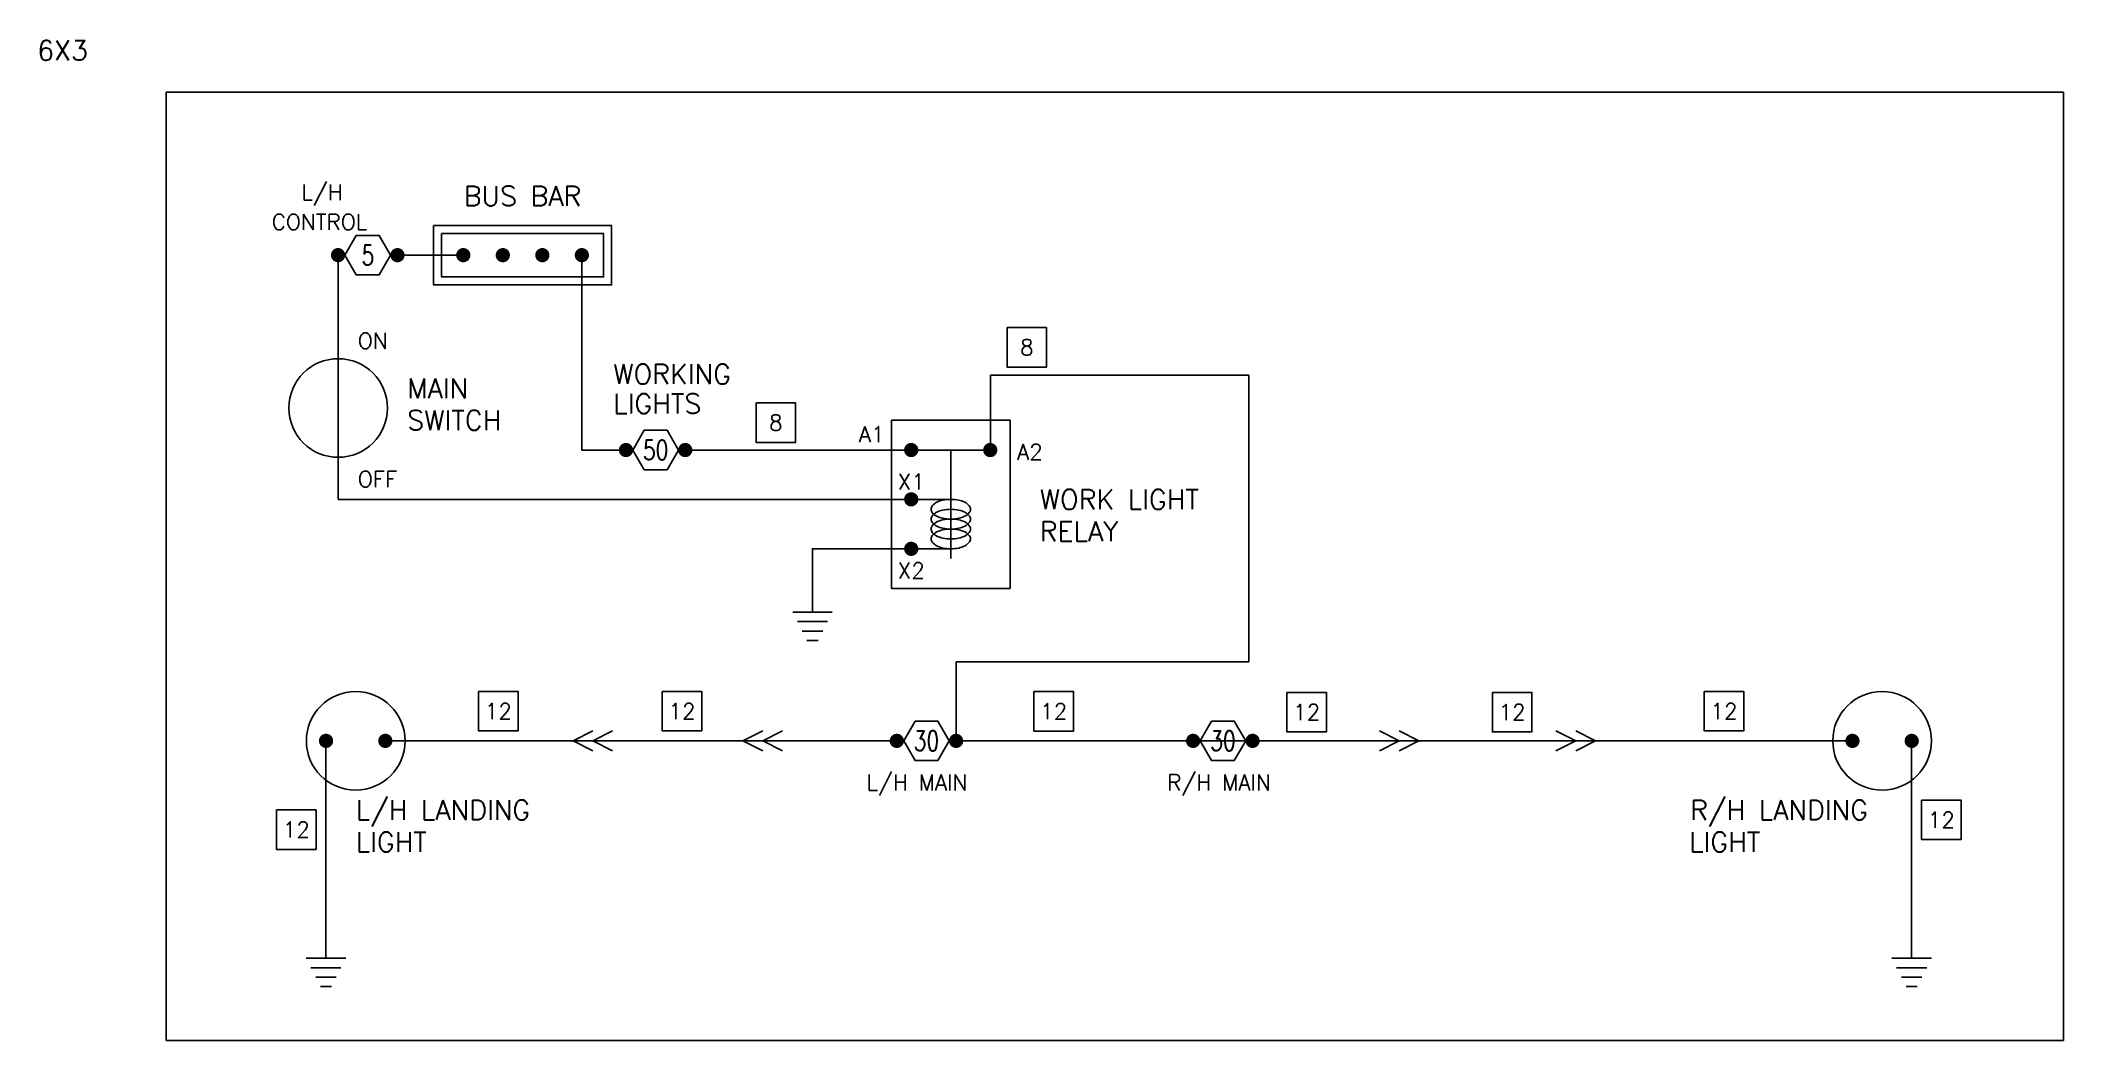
# Model space of a CAD drawing. Extents: x 0 to 153, y 0 to 55.
# Drawn here: x 92.3 to 105.1, y 40.24 to 46.57 of the extents above; entities that cross this region are included whole.
import ezdxf
from ezdxf.enums import TextEntityAlignment as Align

# ---------------------------------------------------------------- set-up
doc = ezdxf.new("R2010")
doc.units = 0
doc.header["$LTSCALE"] = 0.3
doc.header["$MEASUREMENT"] = 0
for name, color, linetype in [('1', 1, 'CONTINUOUS'), ('NOTES', 2, 'CONTINUOUS'), ('VOID1', 1, 'CONTINUOUS'), ('W', 11, 'CONTINUOUS')]:
    doc.layers.add(name, color=color, linetype=linetype)
doc.styles.add('100', font='ROMANS', dxfattribs={"height": 0.1})
doc.styles.add('130', font='ROMANS', dxfattribs={"height": 0.125})

msp = doc.modelspace()

# ---------------------------------------------------------------- texts
at = {"layer": 'NOTES'}
for s, height, style, p in [('6X3', 0.125, '130', (92.443, 46.444)), ('BUS BAR', 0.125, '130', (95.352, 45.523)), ('A1', 0.1, '100', (97.561, 44.028)), ('A2', 0.1, '100', (98.561, 43.916)), ('X1', 0.1, '100', (97.811, 43.728)), ('X2', 0.1, '100', (97.811, 43.166))]:
    msp.add_text(s, height=height, dxfattribs=dict(at, style=style)).set_placement(p, align=Align.CENTER)
for s, height, style, p in [('L/H', 0.1, '100', (93.954, 45.559)), ('CONTROL', 0.1, '100', (93.766, 45.371)), ('ON', 0.1, '100', (94.311, 44.619)), ('MAIN', 0.125, '130', (94.623, 44.306)), ('WORKING', 0.125, '100', (95.926, 44.396)), ('LIGHTS', 0.125, '100', (95.926, 44.209)), ('SWITCH', 0.125, '130', (94.623, 44.104)), ('OFF', 0.1, '100', (94.311, 43.744)), ('WORK LIGHT', 0.125, '130', (98.623, 43.603)), ('RELAY', 0.125, '130', (98.623, 43.401)), ('L/H MAIN', 0.1, '100', (97.528, 41.825)), ('R/H MAIN', 0.1, '100', (99.43, 41.825)), ('L/H LANDING', 0.125, '130', (94.297, 41.638)), ('R/H LANDING', 0.125, '130', (102.737, 41.638)), ('LIGHT', 0.125, '130', (94.297, 41.436)), ('LIGHT', 0.125, '130', (102.731, 41.436))]:
    msp.add_text(s, height=height, dxfattribs=dict(at, style=style)).set_placement(p)
at = {"layer": 'NOTES', "style": '130', "width": 0.75}
for s, p in [('5', (94.374, 45.211)), ('50', (96.194, 43.978)), ('30', (97.907, 42.138)), ('30', (99.782, 42.138))]:
    msp.add_text(s, height=0.125, dxfattribs=at).set_placement(p, align=Align.MIDDLE)

# ---------------------------------------------------------------- blocks, each defined once
blk = doc.blocks.new('GR')
at = {"layer": 'VOID1'}
for p, q in [((-0.035, 0.18), (0.035, 0.18)), ((-0.125, 0), (0.125, 0)), ((-0.095, 0.06), (0.095, 0.06)), ((-0.065, 0.12), (0.065, 0.12))]:
    blk.add_line(p, q, dxfattribs=at)
blk = doc.blocks.new('WL')
at = {"layer": 'VOID1'}
for p, q in [((0, 0), (-0.0625, -0.125)), ((0, 0), (0.0625, -0.125)), ((0, -0.125), (-0.0625, -0.25)), ((0, -0.125), (0.0625, -0.25))]:
    blk.add_line(p, q, dxfattribs=at)
blk = doc.blocks.new('GAUGE')
at = {"layer": 'NOTES'}
blk.add_lwpolyline([(-0.125, 0.125), (-0.125, -0.125), (0.125, -0.125), (0.125, 0.125)], close=True, dxfattribs=at)
at = {"layer": 'NOTES', "style": '100'}
blk.add_attdef('GAUGE', text='', height=0.1, dxfattribs=at).set_placement((0, 0), align=Align.MIDDLE)

# ---------------------------------------------------------------- linework, layer by layer
at = {"layer": '1'}
for p, q in [((97.811, 43.978), (98.311, 43.978)), ((98.061, 43.978), (98.061, 43.291)), ((98.061, 43.666), (97.811, 43.666)), ((98.061, 43.353), (97.811, 43.353))]:
    msp.add_line(p, q, dxfattribs=at)
for points in [[(94.79, 45.398), (94.79, 45.023), (95.915, 45.023), (95.915, 45.398), (94.79, 45.398)], [(97.686, 44.166), (97.686, 43.103), (98.436, 43.103), (98.436, 44.166), (97.686, 44.166)]]:
    msp.add_lwpolyline(points, dxfattribs=at)
msp.add_lwpolyline([(94.84, 45.348), (94.84, 45.073), (95.865, 45.073), (95.865, 45.348)], close=True, dxfattribs=at)
at = {"layer": '1', "const_width": 0.045}
for points in [[(94.955, 45.211, 1), (95, 45.211, 1)], [(95.205, 45.211, 1), (95.25, 45.211, 1)], [(95.455, 45.211, 1), (95.5, 45.211, 1)], [(95.705, 45.211, 1), (95.75, 45.211, 1)], [(97.788, 43.978, 1), (97.833, 43.978, 1)], [(98.288, 43.978, 1), (98.333, 43.978, 1)], [(97.788, 43.666, 1), (97.833, 43.666, 1)], [(97.788, 43.353, 1), (97.833, 43.353, 1)], [(94.087, 42.138, 1), (94.132, 42.138, 1)], [(94.462, 42.138, 1), (94.507, 42.138, 1)], [(103.786, 42.138, -1), (103.741, 42.138, -1)], [(104.161, 42.138, -1), (104.116, 42.138, -1)]]:
    msp.add_lwpolyline(points, format="xyb", close=True, dxfattribs=at)
at = {"layer": '1'}
for points in [[(97.936, 43.603, 0.174705), (97.944, 43.582, 0.104203), (97.973, 43.559, 0.064948), (98.01, 43.546, 0.051099), (98.061, 43.541, 0.051099), (98.111, 43.546, 0.064948), (98.149, 43.559, 0.104203), (98.178, 43.582, 0.174705), (98.186, 43.603, 0.174705), (98.178, 43.624, 0.104203), (98.149, 43.648, 0.064948), (98.111, 43.661, 0.051099), (98.061, 43.666, 0.051099), (98.01, 43.661, 0.064948), (97.973, 43.648, 0.104203), (97.944, 43.624, 0.174705)], [(97.936, 43.541, 0.174705), (97.944, 43.52, 0.104203), (97.973, 43.497, 0.064948), (98.01, 43.483, 0.051099), (98.061, 43.478, 0.051099), (98.111, 43.483, 0.064948), (98.149, 43.497, 0.104203), (98.178, 43.52, 0.174705), (98.186, 43.541, 0.174705), (98.178, 43.562, 0.104203), (98.149, 43.585, 0.064948), (98.111, 43.598, 0.051099), (98.061, 43.603, 0.051099), (98.01, 43.598, 0.064948), (97.973, 43.585, 0.104203), (97.944, 43.562, 0.174705)], [(97.936, 43.478, 0.174705), (97.944, 43.457, 0.104203), (97.973, 43.434, 0.064948), (98.01, 43.421, 0.051099), (98.061, 43.416, 0.051099), (98.111, 43.421, 0.064948), (98.149, 43.434, 0.104203), (98.178, 43.457, 0.174705), (98.186, 43.478, 0.174705), (98.178, 43.499, 0.104203), (98.149, 43.523, 0.064948), (98.111, 43.536, 0.051099), (98.061, 43.541, 0.051099), (98.01, 43.536, 0.064948), (97.973, 43.523, 0.104203), (97.944, 43.499, 0.174705)], [(97.936, 43.416, 0.174705), (97.944, 43.395, 0.104203), (97.973, 43.372, 0.064948), (98.01, 43.358, 0.051099), (98.061, 43.353, 0.051099), (98.111, 43.358, 0.064948), (98.149, 43.372, 0.104203), (98.178, 43.395, 0.174705), (98.186, 43.416, 0.174705), (98.178, 43.437, 0.104203), (98.149, 43.46, 0.064948), (98.111, 43.473, 0.051099), (98.061, 43.478, 0.051099), (98.01, 43.473, 0.064948), (97.973, 43.46, 0.104203), (97.944, 43.437, 0.174705)]]:
    msp.add_lwpolyline(points, format="xyb", close=True, dxfattribs=at)
for centre in [(94.186, 44.244), (94.297, 42.138), (103.951, 42.138)]:
    msp.add_circle(centre, 0.312, dxfattribs=at)
at = {"layer": 'NOTES'}
for p, q in [((105.099, 46.242), (93.099, 46.242)), ((93.099, 46.242), (93.099, 40.242)), ((105.099, 40.242), (105.099, 46.242)), ((93.099, 40.242), (105.099, 40.242))]:
    msp.add_line(p, q, dxfattribs=at)
at = {"layer": 'NOTES', "color": 11}
for p, q in [((94.561, 45.211), (94.977, 45.211)), ((95.727, 45.211), (95.727, 43.978)), ((99.946, 44.452), (98.311, 44.452)), ((99.946, 42.638), (99.946, 44.452)), ((96.006, 43.978), (95.727, 43.978)), ((97.811, 43.978), (96.382, 43.978)), ((97.811, 43.666), (94.186, 43.666)), ((98.095, 42.138), (98.095, 42.638)), ((98.095, 42.638), (99.946, 42.638)), ((97.719, 42.138), (94.484, 42.138)), ((99.594, 42.138), (98.095, 42.138)), ((99.5, 42.138), (103.763, 42.138))]:
    msp.add_line(p, q, dxfattribs=at)
at = {"layer": 'VOID1'}
for points in [[(94.301, 45.336), (94.229, 45.211), (94.301, 45.086), (94.446, 45.086), (94.518, 45.211), (94.446, 45.336)], [(96.122, 44.103), (96.05, 43.978), (96.122, 43.853), (96.266, 43.853), (96.338, 43.978), (96.266, 44.103)], [(97.835, 42.263), (97.763, 42.138), (97.835, 42.013), (97.979, 42.013), (98.051, 42.138), (97.979, 42.263)], [(99.71, 42.263), (99.637, 42.138), (99.71, 42.013), (99.854, 42.013), (99.926, 42.138), (99.854, 42.263)]]:
    msp.add_lwpolyline(points, close=True, dxfattribs=at)
at = {"layer": 'VOID1', "const_width": 0.045}
for points in [[(94.208, 45.211, -1), (94.163, 45.211, -1)], [(94.539, 45.211, 1), (94.584, 45.211, 1)], [(96.029, 43.978, -1), (95.984, 43.978, -1)], [(96.359, 43.978, 1), (96.404, 43.978, 1)], [(97.742, 42.138, -1), (97.697, 42.138, -1)], [(98.072, 42.138, 1), (98.117, 42.138, 1)], [(99.616, 42.138, -1), (99.571, 42.138, -1)], [(99.947, 42.138, 1), (99.992, 42.138, 1)]]:
    msp.add_lwpolyline(points, format="xyb", close=True, dxfattribs=at)
at = {"layer": 'W'}
for p, q in [((94.109, 42.138), (94.109, 40.763)), ((104.138, 42.138), (104.138, 40.763))]:
    msp.add_line(p, q, dxfattribs=at)
for points in [[(94.186, 45.211), (94.186, 43.666)], [(98.311, 43.978), (98.311, 44.452)], [(97.811, 43.353), (97.186, 43.353), (97.186, 42.953)]]:
    msp.add_lwpolyline(points, dxfattribs=at)

# ---------------------------------------------------------------- block references
at = {"layer": 'NOTES'}
for p, values in [((98.542, 44.628), {'GAUGE': '8'}), ((96.954, 44.151), {'GAUGE': '8'}), ((95.199, 42.326), {'GAUGE': '12'}), ((96.361, 42.326), {'GAUGE': '12'}), ((98.712, 42.325), {'GAUGE': '12'}), ((100.312, 42.32), {'GAUGE': '12'}), ((101.611, 42.32), {'GAUGE': '12'}), ((102.951, 42.326), {'GAUGE': '12'}), ((104.326, 41.638), {'GAUGE': '12'}), ((93.922, 41.576), {'GAUGE': '12'})]:
    msp.add_blockref('GAUGE', p, dxfattribs=at).add_auto_attribs(values)
at = {"layer": 'W'}
for name, p, rotation in [('GR', (97.186, 42.953), 180), ('WL', (95.672, 42.138), 90), ('WL', (96.746, 42.138), 90), ('GR', (94.109, 40.763), 180)]:
    msp.add_blockref(name, p, dxfattribs=dict(at, rotation=rotation))
at = {"layer": 'W', "xscale": -1}
for name, p, rotation in [('WL', (101.022, 42.138), 270), ('WL', (102.138, 42.138), 270), ('GR', (104.138, 40.763), 180)]:
    msp.add_blockref(name, p, dxfattribs=dict(at, rotation=rotation))

msp.set_redraw_order([(e.dxf.handle, doc.entitydb.next_handle()) for e in msp.query("TEXT MTEXT ATTDEF DIMENSION ARC_DIMENSION")])  # texts and dimensions are drawn at this point

doc.saveas('drawing.dxf')
